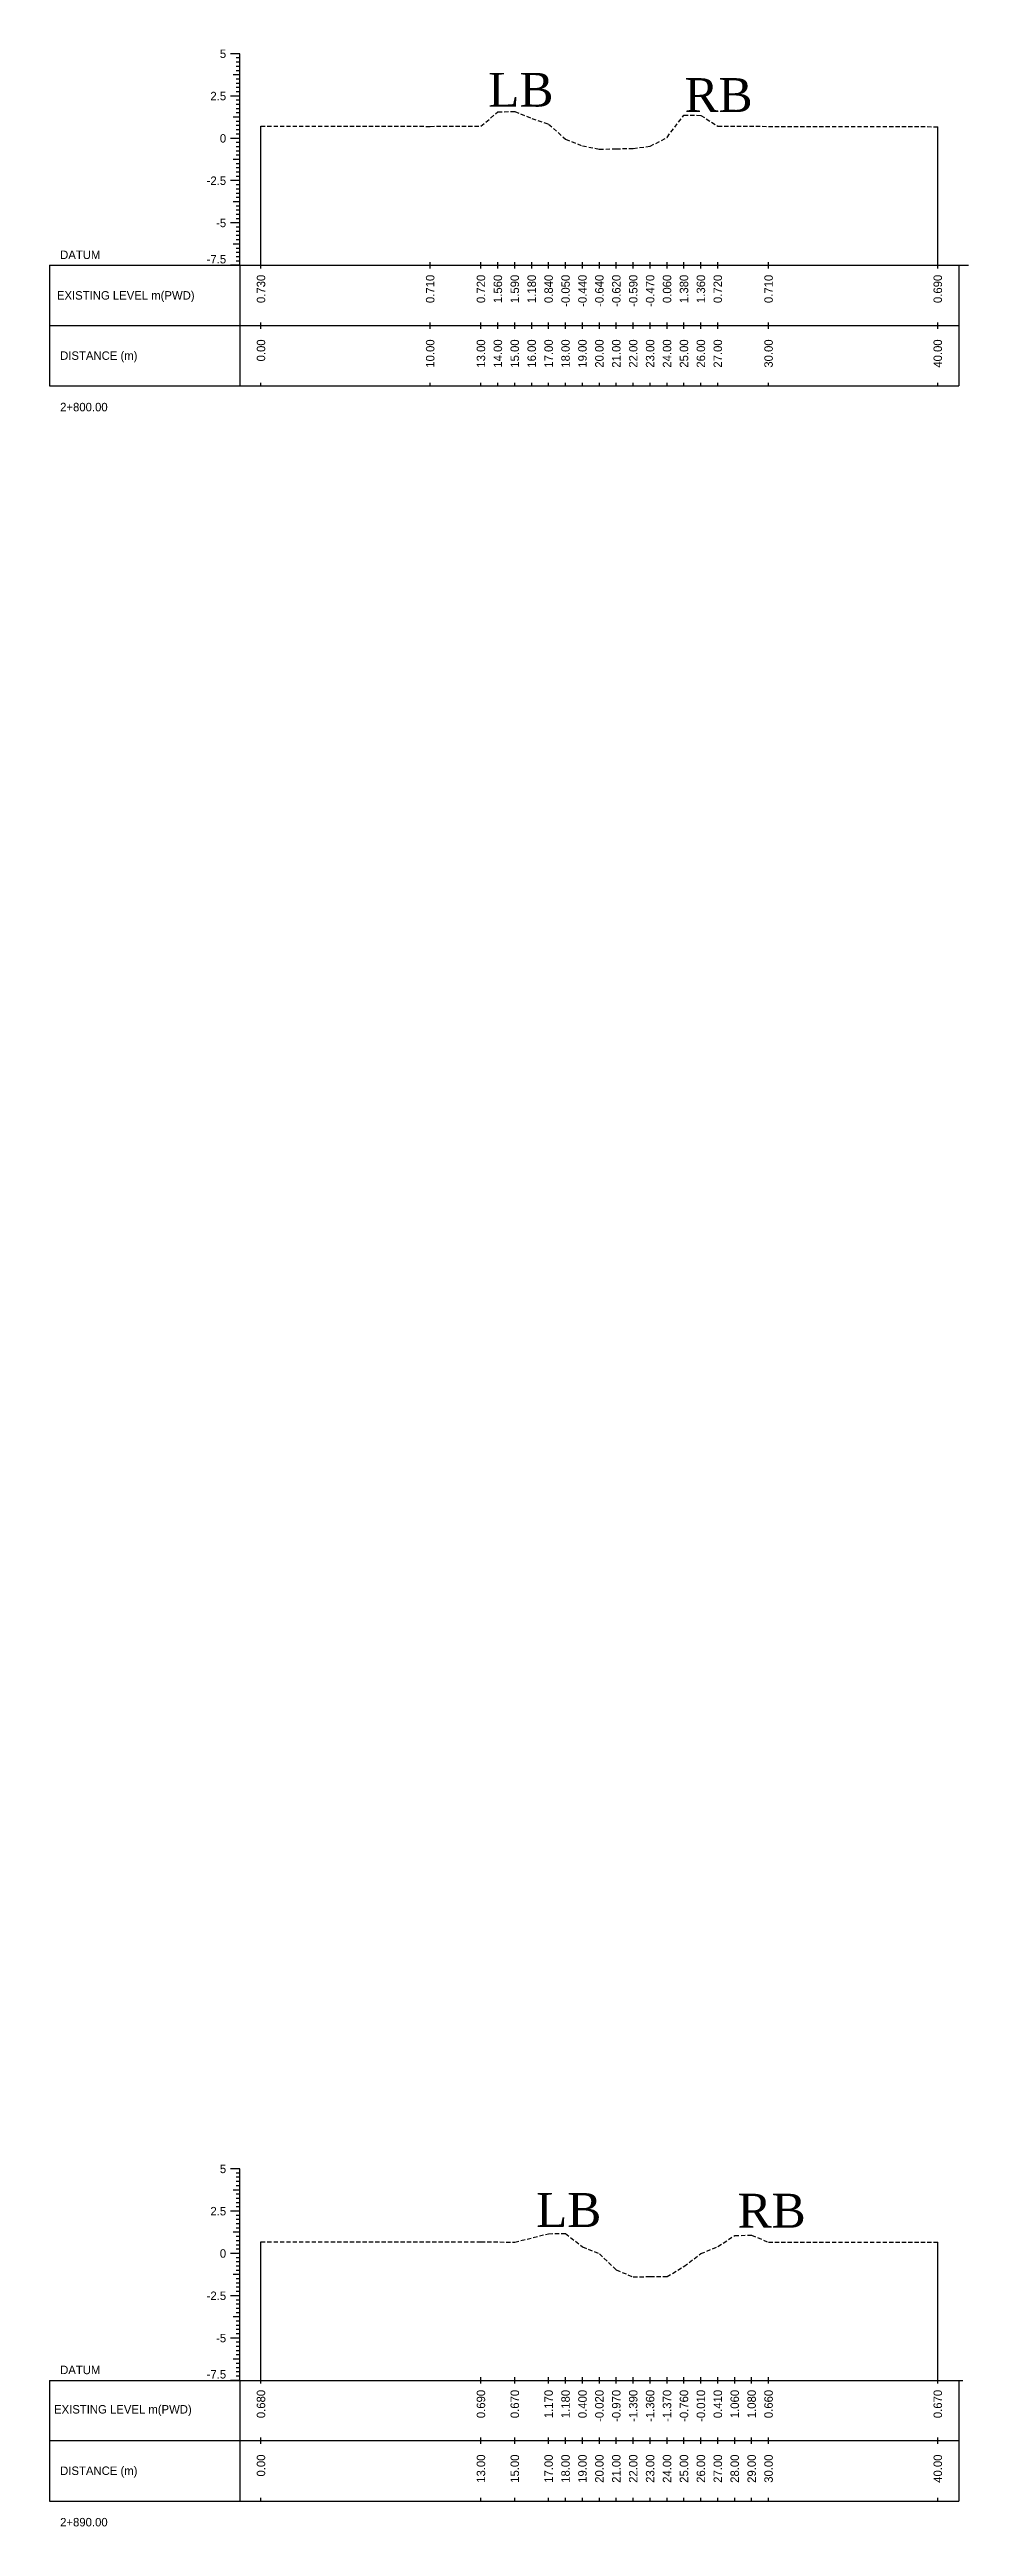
# Model space of a CAD drawing. Header units: inches. Extents: x 2917 to 4535, y -1482 to -1060.
# Drawn here: x 4272.8 to 4327.1, y -1232.3 to -1086 of the extents above; entities that cross this region are included whole.
import ezdxf
from ezdxf.enums import TextEntityAlignment as Align

# ---------------------------------------------------------------- set-up
doc = ezdxf.new("R2010")
doc.units = ezdxf.units.IN
doc.header["$MEASUREMENT"] = 0
doc.linetypes.add('HIDDEN', pattern=[0.375, 0.25, -0.125])
doc.layers.add('CS_Drawing', color=7, linetype='Continuous')
doc.layers.add('GL', color=3, linetype='HIDDEN')
doc.styles.add('romans', font='romans.shx')

msp = doc.modelspace()

# ---------------------------------------------------------------- texts
at = {"char_height": 2, "width": 27.1477, "attachment_point": 1, "style": 'romans'}
for s, insert in [('{\\fTimes New Roman|b0|i0|c0|p18;LB}', (4298.71, -1087.33)), ('{\\fTimes New Roman|b0|i0|c0|p18;RB}', (4310.31, -1087.64)), ('{\\fTimes New Roman|b0|i0|c0|p18;LB}', (4301.54, -1212.63)), ('{\\fTimes New Roman|b0|i0|c0|p18;RB}', (4313.45, -1212.67))]:
    msp.add_mtext(s, dxfattribs=dict(at, insert=insert))
at = {"layer": 'CS_Drawing'}
for s, p in [('5', (4283.22, -1086.2)), ('2.5', (4283.22, -1088.7)), ('0', (4283.22, -1091.2)), ('-2.5', (4283.22, -1093.7)), ('-5', (4283.22, -1096.2)), ('5', (4283.22, -1211.2)), ('2.5', (4283.22, -1213.7)), ('0', (4283.22, -1216.2)), ('-2.5', (4283.22, -1218.7)), ('-5', (4283.22, -1221.2))]:
    msp.add_text(s, height=0.5, dxfattribs=at).set_placement(p, align=Align.MIDDLE_RIGHT)
for s, p in [('DATUM', (4273.41, -1098.08)), ('EXISTING LEVEL m(PWD)', (4273.22, -1100.48)), ('DISTANCE (m)', (4273.41, -1104.04)), ('2+800.00', (4273.41, -1107.08)), ('DATUM', (4273.41, -1223.08)), ('EXISTING LEVEL m(PWD)', (4273.05, -1225.41)), ('DISTANCE (m)', (4273.41, -1229.04)), ('2+890.00', (4273.41, -1232.08))]:
    msp.add_text(s, height=0.5, dxfattribs=at).set_placement(p, align=Align.MIDDLE_LEFT)
for p in [(4283.22, -1098.59), (4283.22, -1223.59)]:
    msp.add_text('-7.5', height=0.5, dxfattribs=at).set_placement(p, align=Align.RIGHT)
for s, p in [('0.730', (4285.28, -1099.26)), ('0.710', (4295.28, -1099.26)), ('0.720', (4298.28, -1099.26)), ('1.560', (4299.28, -1099.26)), ('1.590', (4300.28, -1099.26)), ('1.180', (4301.28, -1099.26)), ('0.840', (4302.28, -1099.26)), ('-0.050', (4303.28, -1099.26)), ('-0.440', (4304.28, -1099.26)), ('-0.640', (4305.28, -1099.26)), ('-0.620', (4306.28, -1099.26)), ('-0.590', (4307.28, -1099.26)), ('-0.470', (4308.28, -1099.26)), ('0.060', (4309.28, -1099.26)), ('1.380', (4310.28, -1099.26)), ('1.360', (4311.28, -1099.26)), ('0.720', (4312.28, -1099.26)), ('0.710', (4315.28, -1099.26)), ('0.690', (4325.28, -1099.26)), ('0.00', (4285.28, -1103.08)), ('10.00', (4295.28, -1103.08)), ('13.00', (4298.28, -1103.08)), ('14.00', (4299.28, -1103.08)), ('15.00', (4300.28, -1103.08)), ('16.00', (4301.28, -1103.08)), ('17.00', (4302.28, -1103.08)), ('18.00', (4303.28, -1103.08)), ('19.00', (4304.28, -1103.08)), ('20.00', (4305.28, -1103.08)), ('21.00', (4306.28, -1103.08)), ('22.00', (4307.28, -1103.08)), ('23.00', (4308.28, -1103.08)), ('24.00', (4309.28, -1103.08)), ('25.00', (4310.28, -1103.08)), ('26.00', (4311.28, -1103.08)), ('27.00', (4312.28, -1103.08)), ('30.00', (4315.28, -1103.08)), ('40.00', (4325.28, -1103.08)), ('0.680', (4285.28, -1224.26)), ('0.690', (4298.28, -1224.26)), ('0.670', (4300.28, -1224.26)), ('1.170', (4302.28, -1224.26)), ('1.180', (4303.28, -1224.26)), ('0.400', (4304.28, -1224.26)), ('-0.020', (4305.28, -1224.26)), ('-0.970', (4306.28, -1224.26)), ('-1.390', (4307.28, -1224.26)), ('-1.360', (4308.28, -1224.26)), ('-1.370', (4309.28, -1224.26)), ('-0.760', (4310.28, -1224.26)), ('-0.010', (4311.28, -1224.26)), ('0.410', (4312.28, -1224.26)), ('1.060', (4313.28, -1224.26)), ('1.080', (4314.28, -1224.26)), ('0.660', (4315.28, -1224.26)), ('0.670', (4325.28, -1224.26)), ('0.00', (4285.28, -1228.08)), ('13.00', (4298.28, -1228.08)), ('15.00', (4300.28, -1228.08)), ('17.00', (4302.28, -1228.08)), ('18.00', (4303.28, -1228.08)), ('19.00', (4304.28, -1228.08)), ('20.00', (4305.28, -1228.08)), ('21.00', (4306.28, -1228.08)), ('22.00', (4307.28, -1228.08)), ('23.00', (4308.28, -1228.08)), ('24.00', (4309.28, -1228.08)), ('25.00', (4310.28, -1228.08)), ('26.00', (4311.28, -1228.08)), ('27.00', (4312.28, -1228.08)), ('28.00', (4313.28, -1228.08)), ('29.00', (4314.28, -1228.08)), ('30.00', (4315.28, -1228.08)), ('40.00', (4325.28, -1228.08))]:
    msp.add_text(s, height=0.5, rotation=90, dxfattribs=at).set_placement(p, align=Align.MIDDLE_RIGHT)

# ---------------------------------------------------------------- linework, layer by layer
at = {"layer": 'CS_Drawing'}
for p, q in [((4284.03, -1086.2), (4283.47, -1086.2)), ((4284.03, -1086.2), (4283.64, -1086.2)), ((4284.03, -1087.45), (4283.64, -1087.45)), ((4284.03, -1086.2), (4283.81, -1086.2)), ((4284.03, -1086.45), (4283.81, -1086.45)), ((4284.03, -1086.7), (4283.81, -1086.7)), ((4284.03, -1086.95), (4283.81, -1086.95)), ((4284.03, -1087.2), (4283.81, -1087.2)), ((4284.03, -1087.45), (4283.81, -1087.45)), ((4284.03, -1098.7), (4284.03, -1086.2)), ((4284.03, -1088.7), (4283.47, -1088.7)), ((4284.03, -1088.7), (4283.64, -1088.7)), ((4284.03, -1087.7), (4283.81, -1087.7)), ((4284.03, -1087.95), (4283.81, -1087.95)), ((4284.03, -1088.2), (4283.81, -1088.2)), ((4284.03, -1088.45), (4283.81, -1088.45)), ((4284.03, -1088.7), (4283.81, -1088.7)), ((4284.03, -1088.95), (4283.81, -1088.95)), ((4284.03, -1089.95), (4283.64, -1089.95)), ((4284.03, -1089.2), (4283.81, -1089.2)), ((4284.03, -1089.45), (4283.81, -1089.45)), ((4284.03, -1089.7), (4283.81, -1089.7)), ((4284.03, -1089.95), (4283.81, -1089.95)), ((4284.03, -1090.2), (4283.81, -1090.2)), ((4284.03, -1090.45), (4283.81, -1090.45)), ((4285.28, -1098.7), (4285.28, -1090.47)), ((4325.28, -1098.7), (4325.28, -1090.51)), ((4284.03, -1091.2), (4283.47, -1091.2)), ((4284.03, -1091.2), (4283.64, -1091.2)), ((4284.03, -1090.7), (4283.81, -1090.7)), ((4284.03, -1090.95), (4283.81, -1090.95)), ((4284.03, -1091.2), (4283.81, -1091.2)), ((4284.03, -1091.45), (4283.81, -1091.45)), ((4284.03, -1091.7), (4283.81, -1091.7)), ((4284.03, -1091.95), (4283.81, -1091.95)), ((4284.03, -1092.45), (4283.64, -1092.45)), ((4284.03, -1092.2), (4283.81, -1092.2)), ((4284.03, -1092.45), (4283.81, -1092.45)), ((4284.03, -1092.7), (4283.81, -1092.7)), ((4284.03, -1092.95), (4283.81, -1092.95)), ((4284.03, -1093.2), (4283.81, -1093.2)), ((4284.03, -1093.45), (4283.81, -1093.45)), ((4284.03, -1093.7), (4283.47, -1093.7)), ((4284.03, -1093.7), (4283.64, -1093.7)), ((4284.03, -1093.7), (4283.81, -1093.7)), ((4284.03, -1093.95), (4283.81, -1093.95)), ((4284.03, -1094.2), (4283.81, -1094.2)), ((4284.03, -1094.45), (4283.81, -1094.45)), ((4284.03, -1094.7), (4283.81, -1094.7)), ((4284.03, -1096.2), (4283.47, -1096.2)), ((4284.03, -1094.95), (4283.64, -1094.95)), ((4284.03, -1096.2), (4283.64, -1096.2)), ((4284.03, -1094.95), (4283.81, -1094.95)), ((4284.03, -1095.2), (4283.81, -1095.2)), ((4284.03, -1095.45), (4283.81, -1095.45)), ((4284.03, -1095.7), (4283.81, -1095.7)), ((4284.03, -1095.95), (4283.81, -1095.95)), ((4284.03, -1096.2), (4283.81, -1096.2)), ((4284.03, -1097.45), (4283.64, -1097.45)), ((4284.03, -1096.45), (4283.81, -1096.45)), ((4284.03, -1096.7), (4283.81, -1096.7)), ((4284.03, -1096.95), (4283.81, -1096.95)), ((4284.03, -1097.2), (4283.81, -1097.2)), ((4284.03, -1097.45), (4283.81, -1097.45)), ((4284.03, -1097.7), (4283.81, -1097.7)), ((4272.78, -1098.7), (4284.03, -1098.7)), ((4272.78, -1098.7), (4272.78, -1105.83)), ((4284.03, -1098.7), (4283.47, -1098.7)), ((4284.03, -1098.7), (4283.64, -1098.7)), ((4284.03, -1097.95), (4283.81, -1097.95)), ((4284.03, -1098.2), (4283.81, -1098.2)), ((4284.03, -1098.45), (4283.81, -1098.45)), ((4284.03, -1098.7), (4283.81, -1098.7)), ((4284.03, -1098.7), (4326.53, -1098.7)), ((4284.03, -1098.7), (4284.03, -1105.83)), ((4285.28, -1098.89), (4285.28, -1098.51)), ((4295.28, -1098.89), (4295.28, -1098.51)), ((4298.28, -1098.89), (4298.28, -1098.51)), ((4299.28, -1098.89), (4299.28, -1098.51)), ((4300.28, -1098.89), (4300.28, -1098.51)), ((4301.28, -1098.89), (4301.28, -1098.51)), ((4302.28, -1098.89), (4302.28, -1098.51)), ((4303.28, -1098.89), (4303.28, -1098.51)), ((4304.28, -1098.89), (4304.28, -1098.51)), ((4305.28, -1098.89), (4305.28, -1098.51)), ((4306.28, -1098.89), (4306.28, -1098.51)), ((4307.28, -1098.89), (4307.28, -1098.51)), ((4308.28, -1098.89), (4308.28, -1098.51)), ((4309.28, -1098.89), (4309.28, -1098.51)), ((4310.28, -1098.89), (4310.28, -1098.51)), ((4311.28, -1098.89), (4311.28, -1098.51)), ((4312.28, -1098.89), (4312.28, -1098.51)), ((4315.28, -1098.89), (4315.28, -1098.51)), ((4325.28, -1098.89), (4325.28, -1098.51)), ((4326.53, -1098.7), (4327.1, -1098.7)), ((4326.53, -1098.7), (4326.93, -1098.7)), ((4326.53, -1098.7), (4326.76, -1098.7)), ((4326.53, -1098.7), (4326.53, -1105.83)), ((4285.28, -1102.45), (4285.28, -1102.08)), ((4295.28, -1102.45), (4295.28, -1102.08)), ((4298.28, -1102.45), (4298.28, -1102.08)), ((4299.28, -1102.45), (4299.28, -1102.08)), ((4300.28, -1102.45), (4300.28, -1102.08)), ((4301.28, -1102.45), (4301.28, -1102.08)), ((4302.28, -1102.45), (4302.28, -1102.08)), ((4303.28, -1102.45), (4303.28, -1102.08)), ((4304.28, -1102.45), (4304.28, -1102.08)), ((4305.28, -1102.45), (4305.28, -1102.08)), ((4306.28, -1102.45), (4306.28, -1102.08)), ((4307.28, -1102.45), (4307.28, -1102.08)), ((4308.28, -1102.45), (4308.28, -1102.08)), ((4309.28, -1102.45), (4309.28, -1102.08)), ((4310.28, -1102.45), (4310.28, -1102.08)), ((4311.28, -1102.45), (4311.28, -1102.08)), ((4312.28, -1102.45), (4312.28, -1102.08)), ((4315.28, -1102.45), (4315.28, -1102.08)), ((4325.28, -1102.45), (4325.28, -1102.08)), ((4272.78, -1102.26), (4284.03, -1102.26)), ((4284.03, -1102.26), (4326.53, -1102.26)), ((4284.03, -1102.26), (4326.53, -1102.26)), ((4272.78, -1105.83), (4284.03, -1105.83)), ((4284.03, -1105.83), (4326.53, -1105.83)), ((4285.28, -1105.83), (4285.28, -1105.64)), ((4295.28, -1105.83), (4295.28, -1105.64)), ((4298.28, -1105.83), (4298.28, -1105.64)), ((4299.28, -1105.83), (4299.28, -1105.64)), ((4300.28, -1105.83), (4300.28, -1105.64)), ((4301.28, -1105.83), (4301.28, -1105.64)), ((4302.28, -1105.83), (4302.28, -1105.64)), ((4303.28, -1105.83), (4303.28, -1105.64)), ((4304.28, -1105.83), (4304.28, -1105.64)), ((4305.28, -1105.83), (4305.28, -1105.64)), ((4306.28, -1105.83), (4306.28, -1105.64)), ((4307.28, -1105.83), (4307.28, -1105.64)), ((4308.28, -1105.83), (4308.28, -1105.64)), ((4309.28, -1105.83), (4309.28, -1105.64)), ((4310.28, -1105.83), (4310.28, -1105.64)), ((4311.28, -1105.83), (4311.28, -1105.64)), ((4312.28, -1105.83), (4312.28, -1105.64)), ((4315.28, -1105.83), (4315.28, -1105.64)), ((4325.28, -1105.83), (4325.28, -1105.64)), ((4284.03, -1211.2), (4283.47, -1211.2)), ((4284.03, -1211.2), (4283.64, -1211.2)), ((4284.03, -1211.2), (4283.81, -1211.2)), ((4284.03, -1211.45), (4283.81, -1211.45)), ((4284.03, -1211.7), (4283.81, -1211.7)), ((4284.03, -1211.95), (4283.81, -1211.95)), ((4284.03, -1223.7), (4284.03, -1211.2)), ((4284.03, -1212.45), (4283.64, -1212.45)), ((4284.03, -1212.2), (4283.81, -1212.2)), ((4284.03, -1212.45), (4283.81, -1212.45)), ((4284.03, -1212.7), (4283.81, -1212.7)), ((4284.03, -1212.95), (4283.81, -1212.95)), ((4284.03, -1213.2), (4283.81, -1213.2)), ((4284.03, -1213.45), (4283.81, -1213.45)), ((4284.03, -1213.7), (4283.47, -1213.7)), ((4284.03, -1213.7), (4283.64, -1213.7)), ((4284.03, -1214.95), (4283.64, -1214.95)), ((4284.03, -1213.7), (4283.81, -1213.7)), ((4284.03, -1213.95), (4283.81, -1213.95)), ((4284.03, -1214.2), (4283.81, -1214.2)), ((4284.03, -1214.45), (4283.81, -1214.45)), ((4284.03, -1214.7), (4283.81, -1214.7)), ((4284.03, -1214.95), (4283.81, -1214.95)), ((4284.03, -1216.2), (4283.47, -1216.2)), ((4284.03, -1216.2), (4283.64, -1216.2)), ((4284.03, -1215.2), (4283.81, -1215.2)), ((4284.03, -1215.45), (4283.81, -1215.45)), ((4284.03, -1215.7), (4283.81, -1215.7)), ((4284.03, -1215.95), (4283.81, -1215.95)), ((4284.03, -1216.2), (4283.81, -1216.2)), ((4285.28, -1223.7), (4285.28, -1215.52)), ((4325.28, -1223.7), (4325.28, -1215.53)), ((4284.03, -1217.45), (4283.64, -1217.45)), ((4284.03, -1216.45), (4283.81, -1216.45)), ((4284.03, -1216.7), (4283.81, -1216.7)), ((4284.03, -1216.95), (4283.81, -1216.95)), ((4284.03, -1217.2), (4283.81, -1217.2)), ((4284.03, -1217.45), (4283.81, -1217.45)), ((4284.03, -1217.7), (4283.81, -1217.7)), ((4284.03, -1218.7), (4283.47, -1218.7)), ((4284.03, -1218.7), (4283.64, -1218.7)), ((4284.03, -1217.95), (4283.81, -1217.95)), ((4284.03, -1218.2), (4283.81, -1218.2)), ((4284.03, -1218.45), (4283.81, -1218.45)), ((4284.03, -1218.7), (4283.81, -1218.7)), ((4284.03, -1218.95), (4283.81, -1218.95)), ((4284.03, -1219.2), (4283.81, -1219.2)), ((4284.03, -1219.95), (4283.64, -1219.95)), ((4284.03, -1219.45), (4283.81, -1219.45)), ((4284.03, -1219.7), (4283.81, -1219.7)), ((4284.03, -1219.95), (4283.81, -1219.95)), ((4284.03, -1220.2), (4283.81, -1220.2)), ((4284.03, -1220.45), (4283.81, -1220.45)), ((4284.03, -1220.7), (4283.81, -1220.7)), ((4284.03, -1221.2), (4283.47, -1221.2)), ((4284.03, -1221.2), (4283.64, -1221.2)), ((4284.03, -1220.95), (4283.81, -1220.95)), ((4284.03, -1221.2), (4283.81, -1221.2)), ((4284.03, -1221.45), (4283.81, -1221.45)), ((4284.03, -1221.7), (4283.81, -1221.7)), ((4284.03, -1221.95), (4283.81, -1221.95)), ((4284.03, -1222.2), (4283.81, -1222.2)), ((4272.78, -1223.7), (4284.03, -1223.7)), ((4272.78, -1223.7), (4272.78, -1230.83)), ((4284.03, -1223.7), (4283.47, -1223.7)), ((4284.03, -1222.45), (4283.64, -1222.45)), ((4284.03, -1223.7), (4283.64, -1223.7)), ((4284.03, -1222.45), (4283.81, -1222.45)), ((4284.03, -1222.7), (4283.81, -1222.7)), ((4284.03, -1222.95), (4283.81, -1222.95)), ((4284.03, -1223.2), (4283.81, -1223.2)), ((4284.03, -1223.45), (4283.81, -1223.45)), ((4284.03, -1223.7), (4283.81, -1223.7)), ((4284.03, -1223.7), (4326.53, -1223.7)), ((4284.03, -1223.7), (4284.03, -1230.83)), ((4285.28, -1223.89), (4285.28, -1223.51)), ((4298.28, -1223.89), (4298.28, -1223.51)), ((4300.28, -1223.89), (4300.28, -1223.51)), ((4302.28, -1223.89), (4302.28, -1223.51)), ((4303.28, -1223.89), (4303.28, -1223.51)), ((4304.28, -1223.89), (4304.28, -1223.51)), ((4305.28, -1223.89), (4305.28, -1223.51)), ((4306.28, -1223.89), (4306.28, -1223.51)), ((4307.28, -1223.89), (4307.28, -1223.51)), ((4308.28, -1223.89), (4308.28, -1223.51)), ((4309.28, -1223.89), (4309.28, -1223.51)), ((4310.28, -1223.89), (4310.28, -1223.51)), ((4311.28, -1223.89), (4311.28, -1223.51)), ((4312.28, -1223.89), (4312.28, -1223.51)), ((4313.28, -1223.89), (4313.28, -1223.51)), ((4314.28, -1223.89), (4314.28, -1223.51)), ((4315.28, -1223.89), (4315.28, -1223.51)), ((4325.28, -1223.89), (4325.28, -1223.51)), ((4326.53, -1223.7), (4326.76, -1223.7)), ((4326.53, -1223.7), (4326.53, -1230.83)), ((4272.78, -1227.26), (4284.03, -1227.26)), ((4284.03, -1227.26), (4326.53, -1227.26)), ((4284.03, -1227.26), (4326.53, -1227.26)), ((4285.28, -1227.45), (4285.28, -1227.08)), ((4298.28, -1227.45), (4298.28, -1227.08)), ((4300.28, -1227.45), (4300.28, -1227.08)), ((4302.28, -1227.45), (4302.28, -1227.08)), ((4303.28, -1227.45), (4303.28, -1227.08)), ((4304.28, -1227.45), (4304.28, -1227.08)), ((4305.28, -1227.45), (4305.28, -1227.08)), ((4306.28, -1227.45), (4306.28, -1227.08)), ((4307.28, -1227.45), (4307.28, -1227.08)), ((4308.28, -1227.45), (4308.28, -1227.08)), ((4309.28, -1227.45), (4309.28, -1227.08)), ((4310.28, -1227.45), (4310.28, -1227.08)), ((4311.28, -1227.45), (4311.28, -1227.08)), ((4312.28, -1227.45), (4312.28, -1227.08)), ((4313.28, -1227.45), (4313.28, -1227.08)), ((4314.28, -1227.45), (4314.28, -1227.08)), ((4315.28, -1227.45), (4315.28, -1227.08)), ((4325.28, -1227.45), (4325.28, -1227.08)), ((4272.78, -1230.83), (4284.03, -1230.83)), ((4284.03, -1230.83), (4326.53, -1230.83)), ((4285.28, -1230.83), (4285.28, -1230.64)), ((4298.28, -1230.83), (4298.28, -1230.64)), ((4300.28, -1230.83), (4300.28, -1230.64)), ((4302.28, -1230.83), (4302.28, -1230.64)), ((4303.28, -1230.83), (4303.28, -1230.64)), ((4304.28, -1230.83), (4304.28, -1230.64)), ((4305.28, -1230.83), (4305.28, -1230.64)), ((4306.28, -1230.83), (4306.28, -1230.64)), ((4307.28, -1230.83), (4307.28, -1230.64)), ((4308.28, -1230.83), (4308.28, -1230.64)), ((4309.28, -1230.83), (4309.28, -1230.64)), ((4310.28, -1230.83), (4310.28, -1230.64)), ((4311.28, -1230.83), (4311.28, -1230.64)), ((4312.28, -1230.83), (4312.28, -1230.64)), ((4313.28, -1230.83), (4313.28, -1230.64)), ((4314.28, -1230.83), (4314.28, -1230.64)), ((4315.28, -1230.83), (4315.28, -1230.64)), ((4325.28, -1230.83), (4325.28, -1230.64))]:
    msp.add_line(p, q, dxfattribs=at)
at = {"layer": 'GL'}
for points in [[(4285.28, -1090.47), (4295.28, -1090.49), (4298.28, -1090.48), (4299.28, -1089.64), (4300.28, -1089.61), (4301.28, -1090.02), (4302.28, -1090.36), (4303.28, -1091.25), (4304.28, -1091.64), (4305.28, -1091.84), (4306.28, -1091.82), (4307.28, -1091.79), (4308.28, -1091.67), (4309.28, -1091.14), (4310.28, -1089.82), (4311.28, -1089.84), (4312.28, -1090.48), (4315.28, -1090.49), (4325.28, -1090.51)], [(4285.28, -1215.52), (4298.28, -1215.51), (4300.28, -1215.53), (4302.28, -1215.03), (4303.28, -1215.02), (4304.28, -1215.8), (4305.28, -1216.22), (4306.28, -1217.17), (4307.28, -1217.59), (4308.28, -1217.56), (4309.28, -1217.57), (4310.28, -1216.96), (4311.28, -1216.21), (4312.28, -1215.79), (4313.28, -1215.14), (4314.28, -1215.12), (4315.28, -1215.54), (4325.28, -1215.53), (4325.28, -1215.53)]]:
    msp.add_lwpolyline(points, dxfattribs=at)

msp.set_redraw_order([(e.dxf.handle, doc.entitydb.next_handle()) for e in msp.query("TEXT MTEXT ATTDEF DIMENSION ARC_DIMENSION")])  # texts and dimensions are drawn at this point

doc.saveas('drawing.dxf')
